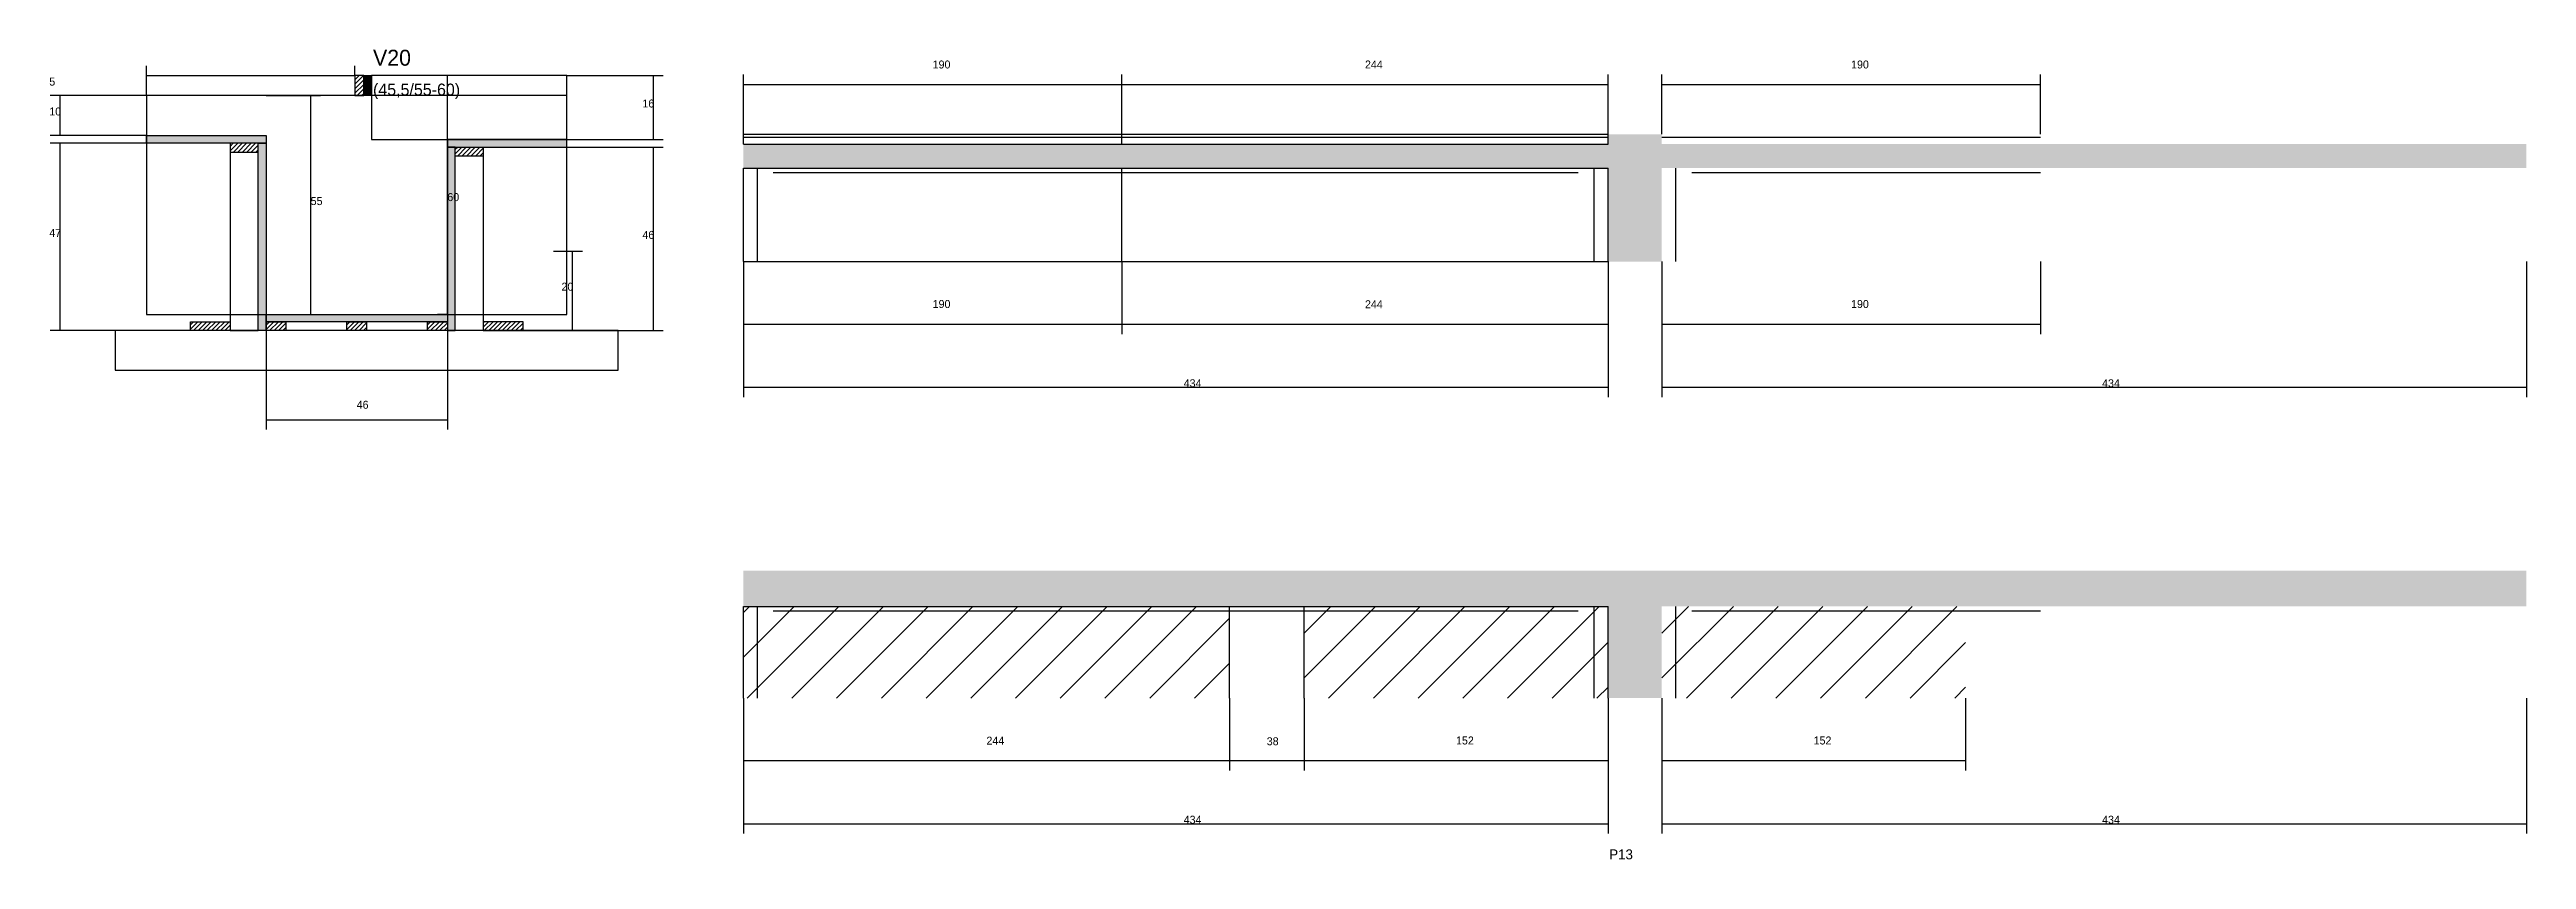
# Model space of a CAD drawing. Header units: metres. Extents: x -8184 to -5910, y 9392 to 9801.
# Drawn here: x -7153 to -5910, y 9392 to 9799 of the extents above; entities that cross this region are included whole.
import ezdxf

# ---------------------------------------------------------------- set-up
doc = ezdxf.new("R2010")
doc.units = ezdxf.units.M
for name, color, linetype in [('CONCRETO', 251, 'Continuous'), ('COTA', 4, 'Continuous'), ('Cota Seção (2x)', 4, 'Continuous'), ('Hachura', 253, 'Continuous'), ('Madeira', 126, 'Continuous'), ('NOMENCLATURA', 7, 'Continuous'), ('Painéis', 200, 'Continuous'), ('SARR_2.2x7', 40, 'Continuous'), ('SARR_EDITAR', 141, 'Continuous'), ('Texto Seção', 7, 'Continuous')]:
    doc.layers.add(name, color=color, linetype=linetype)

msp = doc.modelspace()

# ---------------------------------------------------------------- texts
at = {"layer": 'COTA'}
for s, p in [('5', (-7153.6, 9781)), ('190', (-6710.2, 9789.6)), ('244', (-6493.2, 9789.6)), ('190', (-6249.2, 9789.6)), ('16', (-6855.9, 9770)), ('10', (-7153.6, 9766)), ('47', (-7153.6, 9705)), ('46', (-6855.9, 9704)), ('20', (-6896.5, 9678)), ('190', (-6710.2, 9669.3)), ('244', (-6493.2, 9669.2)), ('190', (-6249.2, 9669.3)), ('434', (-6584.2, 9629.5)), ('434', (-6123.2, 9629.5)), ('46', (-6999.3, 9618.7)), ('244', (-6683.2, 9450)), ('38', (-6542.5, 9449.7)), ('152', (-6447.5, 9450.1)), ('152', (-6268, 9450.1)), ('434', (-6584.2, 9410.3)), ('434', (-6123.2, 9410.3))]:
    msp.add_text(s, height=4, dxfattribs=at).set_placement(p)
at = {"layer": 'Cota Seção (2x)'}
for s, p in [('55', (-7022.4, 9721)), ('60', (-6953.8, 9723))]:
    msp.add_text(s, height=4, dxfattribs=at).set_placement(p)
at = {"layer": 'NOMENCLATURA'}
msp.add_text('P13', height=5, dxfattribs=at).set_placement((-6370.6, 9392.4))
at = {"layer": 'Texto Seção'}
for s, height, p in [('V20', 8, (-6991.1, 9791)), ('(45,5/55-60)', 6, (-6991.1, 9776))]:
    msp.add_text(s, height=height, dxfattribs=at).set_placement(p)

# ---------------------------------------------------------------- hatches: boundary and pattern name
at = {"layer": 'COTA'}
h = msp.add_hatch(dxfattribs=at)
h.set_pattern_fill('AR-CONC', scale=0.03)
h.paths.add_polyline_path([(-6371.2, 9692.6), (-6344.2, 9692.6), (-6344.2, 9692.6), (-6344.2, 9739.6), (-6344.2, 9739.6), (-5910.2, 9739.6), (-5910.2, 9739.6), (-5910.2, 9751.6), (-5910.2, 9751.6), (-6344.2, 9751.6), (-6344.2, 9751.6), (-6344.2, 9756.6), (-6344.2, 9756.6), (-6371.2, 9756.6), (-6371.2, 9756.6), (-6371.2, 9751.6), (-6371.2, 9751.6), (-6805.2, 9751.6), (-6805.2, 9751.6), (-6805.2, 9739.6), (-6805.2, 9739.6), (-6371.2, 9739.6), (-6371.2, 9739.6), (-6371.2, 9692.6)])
h = msp.add_hatch(dxfattribs=at)
h.set_pattern_fill('AR-CONC', scale=0.03)
h.paths.add_polyline_path([(-6371.2, 9473.4), (-6344.2, 9473.4), (-6344.2, 9519.4), (-5910.2, 9519.4), (-5910.2, 9537.4), (-6805.2, 9537.4), (-6805.2, 9519.4), (-6371.2, 9519.4)])
at = {"layer": 'Hachura'}
h = msp.add_hatch(dxfattribs=at)
h.set_pattern_fill('ANSI31', scale=0.5)
h.paths.add_polyline_path([(-6995.8, 9786), (-7000.2, 9786), (-7000.2, 9786), (-7000.2, 9776), (-7000.2, 9776), (-6995.8, 9776), (-6995.8, 9776), (-6995.8, 9786)])
h = msp.add_hatch(color=8, dxfattribs=at)
h.dxf.hatch_style = 1
h.paths.add_polyline_path([(-6995.8, 9786), (-6991.8, 9786), (-6991.8, 9786), (-6991.8, 9776), (-6991.8, 9776), (-6995.8, 9776), (-6995.8, 9776), (-6995.8, 9786)])
h = msp.add_hatch(color=8, dxfattribs=at)
h.dxf.hatch_style = 1
h.paths.add_polyline_path([(-7104.8, 9752), (-7104.8, 9756), (-7104.8, 9756), (-7044.8, 9756), (-7044.8, 9756), (-7044.8, 9752), (-7044.8, 9752), (-7104.8, 9752)])
h = msp.add_hatch(dxfattribs=at)
h.set_pattern_fill('ANSI31', scale=0.5)
h.paths.add_polyline_path([(-7062.8, 9752), (-7062.8, 9747.6), (-7062.8, 9747.6), (-7048.8, 9747.6), (-7048.8, 9747.6), (-7048.8, 9752), (-7048.8, 9752), (-7062.8, 9752)])
h = msp.add_hatch(color=8, dxfattribs=at)
h.dxf.hatch_style = 1
h.paths.add_polyline_path([(-7048.8, 9752), (-7044.8, 9752), (-7044.8, 9752), (-7044.8, 9658), (-7044.8, 9658), (-7048.8, 9658), (-7048.8, 9658), (-7048.8, 9752)])
h = msp.add_hatch(color=8, dxfattribs=at)
h.dxf.hatch_style = 1
h.paths.add_polyline_path([(-6893.8, 9750), (-6893.8, 9754), (-6893.8, 9754), (-6953.8, 9754), (-6953.8, 9754), (-6953.8, 9750), (-6953.8, 9750), (-6893.8, 9750)])
h = msp.add_hatch(color=8, dxfattribs=at)
h.dxf.hatch_style = 1
h.paths.add_polyline_path([(-6949.8, 9750), (-6953.8, 9750), (-6953.8, 9750), (-6953.8, 9658), (-6953.8, 9658), (-6949.8, 9658), (-6949.8, 9658), (-6949.8, 9750)])
h = msp.add_hatch(dxfattribs=at)
h.set_pattern_fill('ANSI31', scale=0.5)
h.paths.add_polyline_path([(-6935.8, 9750), (-6935.8, 9745.6), (-6935.8, 9745.6), (-6949.8, 9745.6), (-6949.8, 9745.6), (-6949.8, 9750), (-6949.8, 9750), (-6935.8, 9750)])
h = msp.add_hatch(dxfattribs=at)
h.set_pattern_fill('ANSI31', scale=0.5)
h.paths.add_polyline_path([(-7082.8, 9658), (-7082.8, 9662.4), (-7082.8, 9662.4), (-7062.8, 9662.4), (-7062.8, 9662.4), (-7062.8, 9658), (-7062.8, 9658), (-7082.8, 9658)])
h = msp.add_hatch(color=8, dxfattribs=at)
h.dxf.hatch_style = 1
h.paths.add_polyline_path([(-7044.8, 9662.4), (-7044.8, 9666), (-7044.8, 9666), (-6953.8, 9666), (-6953.8, 9666), (-6953.8, 9662.4), (-6953.8, 9662.4), (-7044.8, 9662.4)])
h = msp.add_hatch(dxfattribs=at)
h.set_pattern_fill('ANSI31', scale=0.5)
h.paths.add_polyline_path([(-7044.8, 9658), (-7044.8, 9662.4), (-7044.8, 9662.4), (-7034.8, 9662.4), (-7034.8, 9662.4), (-7034.8, 9658), (-7034.8, 9658), (-7044.8, 9658)])
h = msp.add_hatch(dxfattribs=at)
h.set_pattern_fill('ANSI31', scale=0.5)
h.paths.add_polyline_path([(-7004.3, 9658), (-7004.3, 9662.4), (-7004.3, 9662.4), (-6994.3, 9662.4), (-6994.3, 9662.4), (-6994.3, 9658), (-6994.3, 9658), (-7004.3, 9658)])
h = msp.add_hatch(dxfattribs=at)
h.set_pattern_fill('ANSI31', scale=0.5)
h.paths.add_polyline_path([(-6963.8, 9658), (-6963.8, 9662.4), (-6963.8, 9662.4), (-6953.8, 9662.4), (-6953.8, 9662.4), (-6953.8, 9658), (-6953.8, 9658), (-6963.8, 9658)])
h = msp.add_hatch(dxfattribs=at)
h.set_pattern_fill('ANSI31', scale=0.5)
h.paths.add_polyline_path([(-6915.8, 9658), (-6915.8, 9662.4), (-6915.8, 9662.4), (-6935.8, 9662.4), (-6935.8, 9662.4), (-6935.8, 9658), (-6935.8, 9658), (-6915.8, 9658)])
h = msp.add_hatch(dxfattribs=at)
h.set_pattern_fill('ANSI31', scale=5)
h.paths.add_polyline_path([(-6561.2, 9473.4), (-6561.2, 9519.4), (-6805.2, 9519.4), (-6805.2, 9473.4)])
h = msp.add_hatch(dxfattribs=at)
h.set_pattern_fill('ANSI31', scale=5)
h.paths.add_polyline_path([(-6371.2, 9473.4), (-6371.2, 9519.4), (-6523.7, 9519.4), (-6523.7, 9473.4)])
h = msp.add_hatch(dxfattribs=at)
h.set_pattern_fill('ANSI31', scale=5)
h.paths.add_polyline_path([(-6191.7, 9473.4), (-6191.7, 9519.4), (-6344.2, 9519.4), (-6344.2, 9473.4)])

# ---------------------------------------------------------------- linework, layer by layer
at = {"layer": 'CONCRETO'}
for points in [[(-6893.8, 9754), (-6893.8, 9786), (-6991.8, 9786)], [(-6991.1, 9776), (-7104.8, 9776), (-7104.8, 9756), (-7044.8, 9756), (-7044.8, 9666), (-6953.8, 9666), (-6953.8, 9754), (-6893.8, 9754)]]:
    msp.add_lwpolyline(points, dxfattribs=at)
for points in [[(-6991.8, 9754), (-6893.8, 9754), (-6893.8, 9786), (-6991.8, 9786)], [(-7104.8, 9666), (-6893.8, 9666), (-6893.8, 9776), (-7104.8, 9776)]]:
    msp.add_lwpolyline(points, close=True, dxfattribs=at)
at = {"layer": 'COTA'}
for p, q in [((-7104.8, 9776), (-7104.8, 9791)), ((-7104.8, 9786), (-7000.2, 9786)), ((-7000.2, 9786), (-7000.2, 9791)), ((-6893.8, 9786), (-6845.4, 9786)), ((-6850.4, 9754), (-6850.4, 9786)), ((-6805.2, 9756.6), (-6805.2, 9786.5)), ((-6615.2, 9756.6), (-6615.2, 9786.5)), ((-6615.2, 9756.6), (-6615.2, 9786.5)), ((-6371.2, 9756.6), (-6371.2, 9786.5)), ((-6344.2, 9756.6), (-6344.2, 9786.5)), ((-6154.2, 9756.6), (-6154.2, 9786.5)), ((-7104.8, 9776), (-7153.1, 9776)), ((-7148.1, 9756), (-7148.1, 9776)), ((-6805.2, 9781.5), (-6615.2, 9781.5)), ((-6615.2, 9781.5), (-6371.2, 9781.5)), ((-6344.2, 9781.5), (-6154.2, 9781.5)), ((-7104.8, 9756), (-7153.1, 9756)), ((-7104.8, 9752), (-7153.1, 9752)), ((-7148.1, 9658), (-7148.1, 9752)), ((-6893.8, 9754), (-6845.4, 9754)), ((-6893.8, 9750), (-6845.4, 9750)), ((-6850.4, 9658), (-6850.4, 9750)), ((-6900.5, 9697.9), (-6886, 9697.9)), ((-6891, 9658), (-6891, 9697.9)), ((-6805.2, 9692.6), (-6805.2, 9656.2)), ((-6805.2, 9692.6), (-6805.2, 9624.5)), ((-6615.2, 9692.6), (-6615.2, 9656.2)), ((-6615.2, 9692.6), (-6615.2, 9656.2)), ((-6371.2, 9692.6), (-6371.2, 9656.2)), ((-6371.2, 9692.6), (-6371.2, 9624.5)), ((-6344.2, 9692.6), (-6344.2, 9656.2)), ((-6344.2, 9692.6), (-6344.2, 9624.5)), ((-6154.2, 9692.6), (-6154.2, 9656.2)), ((-5910.2, 9692.6), (-5910.2, 9624.5)), ((-6805.2, 9661.2), (-6615.2, 9661.2)), ((-6615.2, 9661.2), (-6371.2, 9661.2)), ((-6344.2, 9661.2), (-6154.2, 9661.2)), ((-7082.8, 9658), (-7153.1, 9658)), ((-7044.8, 9658), (-7044.8, 9608.2)), ((-6953.8, 9658), (-6953.8, 9608.2)), ((-6915.8, 9658), (-6886, 9658)), ((-6915.8, 9658), (-6845.4, 9658)), ((-6805.2, 9629.5), (-6371.2, 9629.5)), ((-6344.2, 9629.5), (-5910.2, 9629.5)), ((-7044.8, 9613.2), (-6953.8, 9613.2)), ((-6805.2, 9473.4), (-6805.2, 9437)), ((-6805.2, 9473.4), (-6805.2, 9405.3)), ((-6561.2, 9473.4), (-6561.2, 9437)), ((-6561.2, 9473.4), (-6561.2, 9437)), ((-6523.7, 9473.4), (-6523.7, 9437)), ((-6523.7, 9473.4), (-6523.7, 9437)), ((-6371.2, 9473.4), (-6371.2, 9437)), ((-6371.2, 9473.4), (-6371.2, 9405.3)), ((-6344.2, 9473.4), (-6344.2, 9437)), ((-6344.2, 9473.4), (-6344.2, 9405.3)), ((-6191.7, 9473.4), (-6191.7, 9437)), ((-5910.2, 9473.4), (-5910.2, 9405.3)), ((-6805.2, 9442), (-6561.2, 9442)), ((-6561.2, 9442), (-6523.7, 9442)), ((-6523.7, 9442), (-6371.2, 9442)), ((-6344.2, 9442), (-6191.7, 9442)), ((-6805.2, 9410.3), (-6371.2, 9410.3)), ((-6344.2, 9410.3), (-5910.2, 9410.3))]:
    msp.add_line(p, q, dxfattribs=at)
at = {"layer": 'Cota Seção (2x)'}
for p, q in [((-6953.5, 9786), (-6958.8, 9786)), ((-6953.8, 9666), (-6953.8, 9786)), ((-7044.8, 9776), (-7017.4, 9776)), ((-7022.4, 9666), (-7022.4, 9776)), ((-7044.8, 9666), (-7017.4, 9666)), ((-6953.5, 9666), (-6958.8, 9666))]:
    msp.add_line(p, q, dxfattribs=at)
at = {"layer": 'Madeira'}
for points in [[(-6995.8, 9786), (-7000.2, 9786), (-7000.2, 9776), (-6995.8, 9776)], [(-7062.8, 9752), (-7062.8, 9747.6), (-7048.8, 9747.6), (-7048.8, 9752)], [(-7062.8, 9658), (-7048.8, 9658), (-7048.8, 9752), (-7062.8, 9752)], [(-6935.8, 9750), (-6935.8, 9745.6), (-6949.8, 9745.6), (-6949.8, 9750)], [(-6935.8, 9658), (-6949.8, 9658), (-6949.8, 9750), (-6935.8, 9750)], [(-7082.8, 9658), (-7082.8, 9662.4), (-7062.8, 9662.4), (-7062.8, 9658)], [(-7044.8, 9658), (-7044.8, 9662.4), (-7034.8, 9662.4), (-7034.8, 9658)], [(-7004.3, 9658), (-7004.3, 9662.4), (-6994.3, 9662.4), (-6994.3, 9658)], [(-6963.8, 9658), (-6963.8, 9662.4), (-6953.8, 9662.4), (-6953.8, 9658)], [(-6915.8, 9658), (-6915.8, 9662.4), (-6935.8, 9662.4), (-6935.8, 9658)], [(-7120.6, 9638), (-6868, 9638), (-6868, 9658), (-7120.6, 9658)]]:
    msp.add_lwpolyline(points, close=True, dxfattribs=at)
at = {"layer": 'Painéis'}
for p, q in [((-7104.8, 9756), (-7044.8, 9756)), ((-6953.8, 9754), (-6893.8, 9754)), ((-6805.2, 9756.6), (-6371.2, 9756.6)), ((-6805.2, 9751.6), (-6805.2, 9756.6)), ((-6805.2, 9751.6), (-6371.2, 9751.6)), ((-6615.2, 9751.6), (-6615.2, 9756.6)), ((-6371.2, 9751.6), (-6371.2, 9756.6)), ((-6805.2, 9739.6), (-6371.2, 9739.6)), ((-6805.2, 9692.6), (-6805.2, 9739.6)), ((-6615.2, 9692.6), (-6615.2, 9739.6)), ((-6371.2, 9692.6), (-6371.2, 9739.6)), ((-6805.2, 9692.6), (-6371.2, 9692.6)), ((-7044.8, 9666), (-6953.8, 9666)), ((-6805.2, 9519.4), (-6371.2, 9519.4)), ((-6805.2, 9473.4), (-6805.2, 9519.4)), ((-6561.2, 9473.4), (-6561.2, 9519.4)), ((-6523.7, 9473.4), (-6523.7, 9519.4)), ((-6371.2, 9473.4), (-6371.2, 9519.4))]:
    msp.add_line(p, q, dxfattribs=at)
for points in [[(-6995.8, 9786), (-6991.8, 9786), (-6991.8, 9776), (-6995.8, 9776)], [(-7104.8, 9752), (-7104.8, 9756), (-7044.8, 9756), (-7044.8, 9752)], [(-7048.8, 9752), (-7044.8, 9752), (-7044.8, 9658), (-7048.8, 9658)], [(-6893.8, 9750), (-6893.8, 9754), (-6953.8, 9754), (-6953.8, 9750)], [(-6949.8, 9750), (-6953.8, 9750), (-6953.8, 9658), (-6949.8, 9658)], [(-7044.8, 9662.4), (-7044.8, 9666), (-6953.8, 9666), (-6953.8, 9662.4)]]:
    msp.add_lwpolyline(points, close=True, dxfattribs=at)
at = {"layer": 'SARR_2.2x7'}
for p, q in [((-6798.2, 9692.6), (-6798.2, 9739.6)), ((-6790.2, 9737.4), (-6615.2, 9737.4)), ((-6615.2, 9737.4), (-6386.2, 9737.4)), ((-6378.2, 9692.6), (-6378.2, 9739.6)), ((-6337.2, 9692.6), (-6337.2, 9739.6)), ((-6329.2, 9737.4), (-6154.2, 9737.4)), ((-6798.2, 9473.4), (-6798.2, 9519.4)), ((-6790.2, 9517.2), (-6561.2, 9517.2)), ((-6561.2, 9517.2), (-6386.2, 9517.2)), ((-6378.2, 9473.4), (-6378.2, 9519.4)), ((-6337.2, 9473.4), (-6337.2, 9519.4)), ((-6329.2, 9517.2), (-6154.2, 9517.2))]:
    msp.add_line(p, q, dxfattribs=at)
at = {"layer": 'SARR_EDITAR'}
for p, q in [((-6805.2, 9755.1), (-6615.2, 9755.1)), ((-6615.2, 9755.1), (-6371.2, 9755.1)), ((-6344.2, 9755.1), (-6154.2, 9755.1))]:
    msp.add_line(p, q, dxfattribs=at)

msp.set_redraw_order([(e.dxf.handle, doc.entitydb.next_handle()) for e in msp.query("TEXT MTEXT ATTDEF DIMENSION ARC_DIMENSION")])  # texts and dimensions are drawn at this point

doc.saveas('drawing.dxf')
